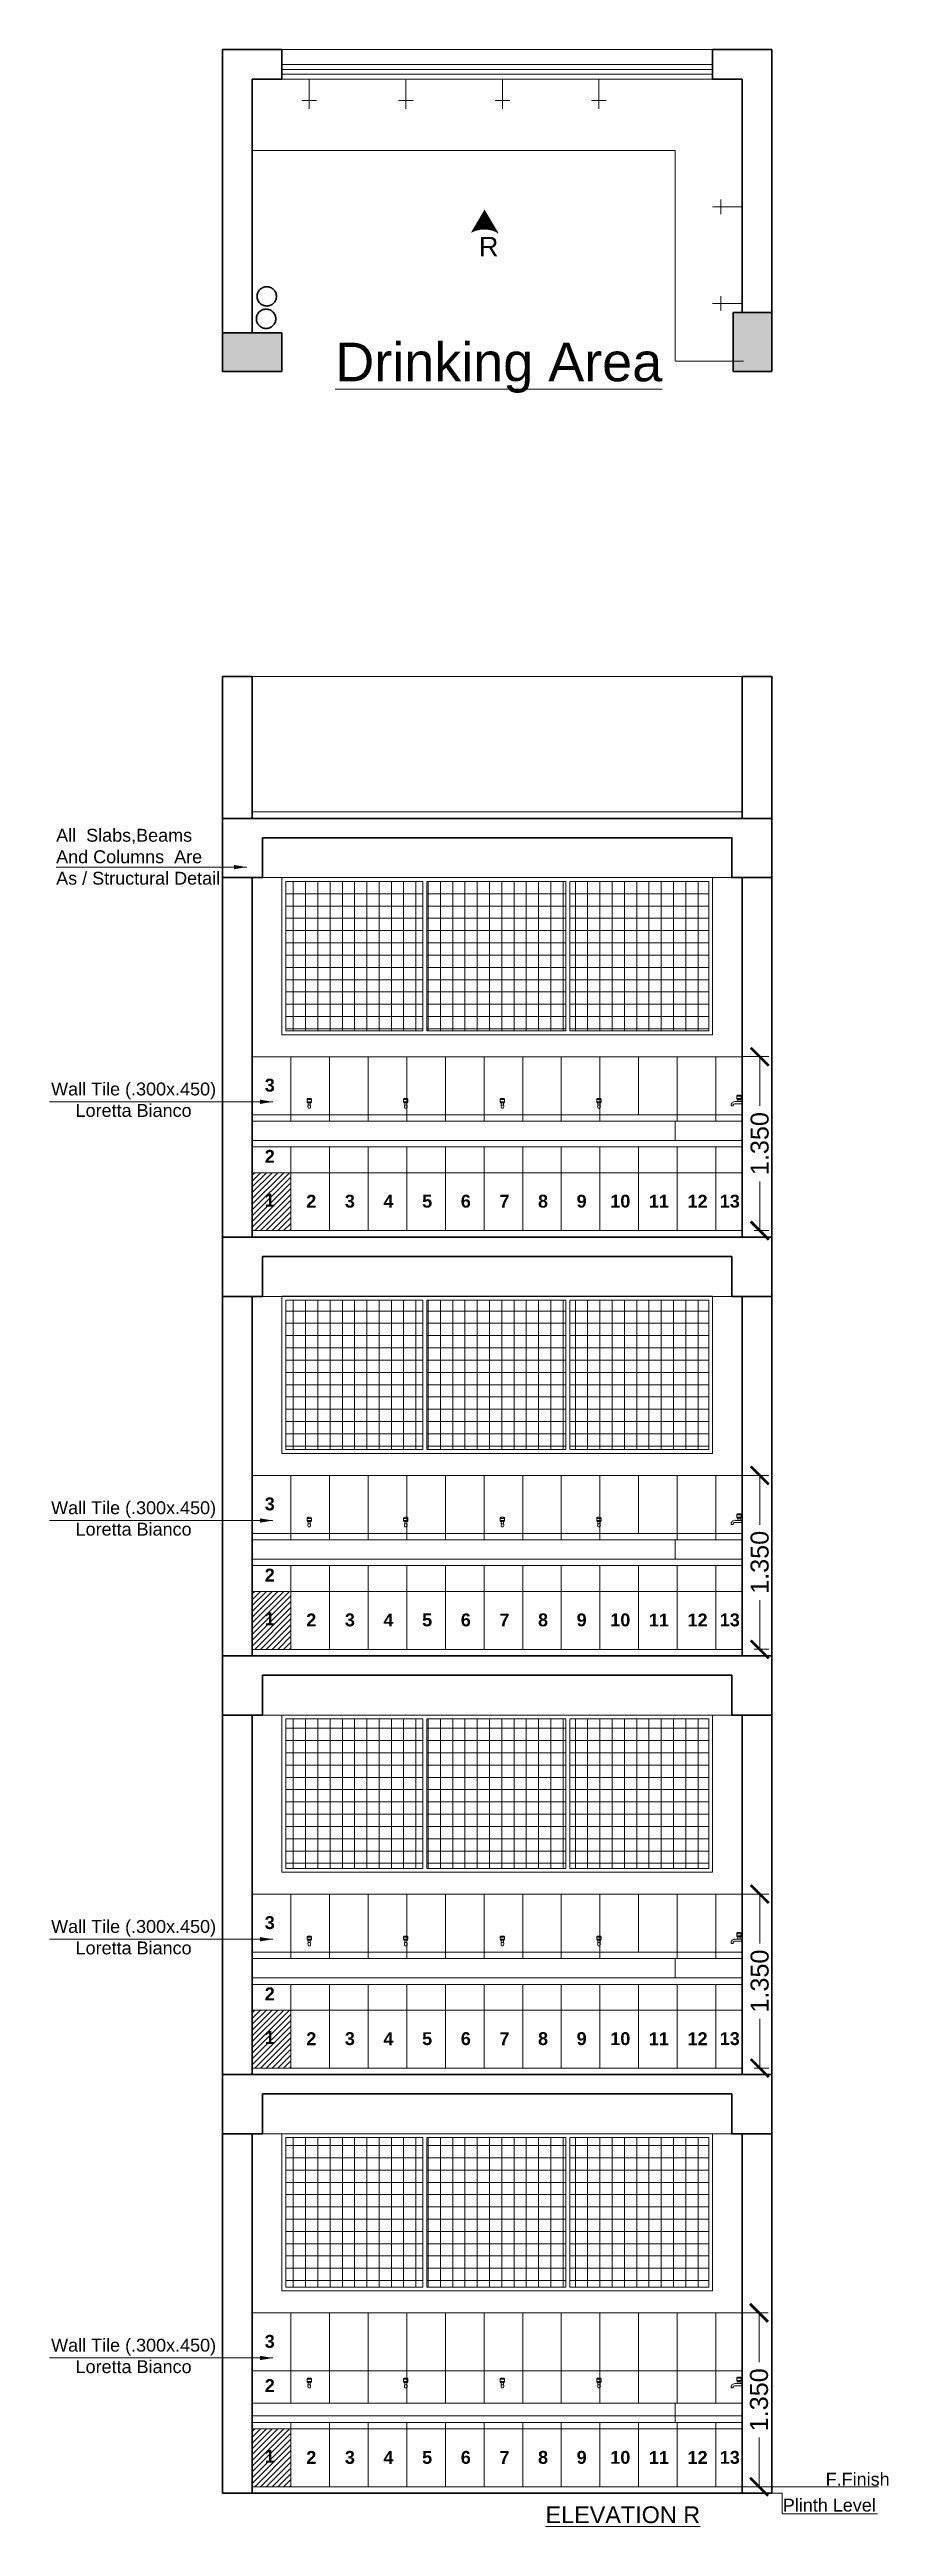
# Model space of a CAD drawing. Header units: millimetres. Extents: x 2733 to 5909, y 1038 to 2089.
# Drawn here: x 2949.14 to 2955.66, y 1041.56 to 1060.78 of the extents above; entities that cross this region are included whole.
import ezdxf

# ---------------------------------------------------------------- set-up
doc = ezdxf.new("R2010")
doc.units = ezdxf.units.MM
doc.header["$PDMODE"] = 35
doc.linetypes.add('CENTER2', pattern=[1.125, 0.75, -0.125, 0.125, -0.125])
doc.layers.get('0').update_dxf_attribs({"lineweight": 20})
doc.layers.get('Defpoints').update_dxf_attribs({"lineweight": 15})
for name, color, linetype, lineweight in [('beam', 43, 'Continuous', 20), ('BL', 1, 'CENTER2', 30), ('COL HATCH', 253, 'Continuous', 13), ('Column', 251, 'Continuous', 30), ('DIM', 6, 'Continuous', 18), ('dim.1', 6, 'Continuous', 18), ('elevation', 1, 'Continuous', 13), ('Fixture', 44, 'Continuous', 13), ('FLOOR FINISH', 10, 'Continuous', 15), ('flooring', 1, 'Continuous', 18), ('Hatch', 43, 'Continuous', 13), ('rcc', 5, 'Continuous', 30), ('RD', 7, 'Continuous', 18), ('STAIRS', 10, 'Continuous', 18), ('TEXT', 7, 'Continuous', 15), ('TILE HATCH-2', 123, 'Continuous', 9), ('Tiles', 91, 'Continuous', 9), ('Tiles-Text', 230, 'Continuous', 18), ('Ventilator', 200, 'Continuous', 18), ('Wall', 7, 'Continuous', 30), ('Window', 150, 'Continuous', 15), ('Window-Wall', 7, 'Continuous', 18)]:
    doc.layers.add(name, color=color, linetype=linetype, lineweight=lineweight)
doc.styles.add('DIM', font='arial.ttf', dxfattribs={"height": 0.5})
doc.styles.add('dim-stylus bt', font='arial.ttf')
doc.styles.add('L120', font='arial.ttf', dxfattribs={"height": 0.6})
doc.styles.add('Tabrej', font='arial.ttf')
doc.dimstyles.new('Copy of 1  100 SMALL', dxfattribs={"dimscale": 100, "dimtxt": 4.5, "dimasz": 3, "dimexe": 1.5, "dimexo": 0, "dimgap": 1, "dimtad": 1, "dimdec": 0, "dimzin": 0, "dimdsep": 46, "dimtxsty": 'dim-stylus bt', "dimblk": 'ARCHTICK', "dimcen": 0, "dimdle": 1.5, "dimclrd": 256, "dimclre": 256, "dimclrt": 7, "dimadec": 0, "dimazin": 0, "dimtfac": 0.7, "dimtdec": 0, "dimtofl": 0, "dimtmove": 2, "dimatfit": 3, "dimfxl": 0, "dimtolj": 1, "dimtzin": 0, "dimlwd": 15, "dimlwe": 15, "dimarcsym": 0})
doc.dimstyles.new('DIMEN', dxfattribs={"dimtxt": 0.3, "dimasz": 0.25, "dimexe": 0.18, "dimexo": 0.0625, "dimgap": 0.09, "dimtad": 0, "dimdec": 3, "dimzin": 0, "dimdsep": 46, "dimtxsty": 'Tabrej', "dimcen": 0, "dimclrd": 256, "dimclre": 256, "dimclrt": 7, "dimadec": 0, "dimazin": 0, "dimtfac": 1, "dimtdec": 3, "dimtofl": 0, "dimtmove": 0, "dimatfit": 1, "dimfxl": 0, "dimtolj": 1, "dimtzin": 0, "dimlwd": -1, "dimlwe": -1, "dimarcsym": 0})
doc.dimstyles.new('Tabrej', dxfattribs={"dimtxt": 4, "dimasz": 0.45, "dimexe": 0.18, "dimexo": 0.0625, "dimgap": 0.09, "dimtad": 0, "dimdec": 3, "dimzin": 0, "dimdsep": 46, "dimtxsty": 'Tabrej', "dimcen": 0, "dimclrd": 256, "dimclre": 256, "dimclrt": 7, "dimaunit": 1, "dimadec": 3, "dimazin": 0, "dimtfac": 1, "dimtdec": 3, "dimtofl": 0, "dimtmove": 0, "dimatfit": 3, "dimfxl": 0, "dimtolj": 1, "dimtzin": 0, "dimlwd": -1, "dimlwe": -1, "dimarcsym": 0})

msp = doc.modelspace()

# ---------------------------------------------------------------- texts
at = {"layer": 'elevation', "ltscale": 0.05, "insert": (2952.4775, 1059.3259), "char_height": 0.15, "width": 4.322064, "attachment_point": 1, "style": 'L120'}
msp.add_mtext('R', dxfattribs=at)
at = {"layer": 'TEXT', "ltscale": 0.05, "insert": (2948.2752, 1058.5047), "char_height": 0.3, "attachment_point": 1, "rotation": 0, "style": 'DIM'}
msp.add_mtext_dynamic_manual_height_columns('\\pi3.0868;{\\LDrinking Area}', width=8.662368, gutter_width=5, heights=[0], dxfattribs=at)
at = {"layer": 'TEXT', "char_height": 0.1}
for s, insert, width, attachment_point, style in [('Wall Tile (.300x.450)\\PLoretta Bianco', (2949.7955, 1052.628), 1.488739, 5, 'DIM'), ('Wall Tile (.300x.450)\\PLoretta Bianco', (2949.7955, 1049.378), 1.488739, 5, 'DIM'), ('Wall Tile (.300x.450)\\PLoretta Bianco', (2949.7955, 1046.128), 1.488739, 5, 'DIM'), ('Wall Tile (.300x.450)\\PLoretta Bianco', (2949.7955, 1042.878), 1.488739, 5, 'DIM'), ('F.Finish', (2955.667, 1041.9714), 1.137347, 3, 'L120'), ('{\\fArial|b0|i0|c0|p34;Plinth Level \\H0.99998x; }', (2955.5594, 1041.7705), 1.137347, 3, 'L120')]:
    msp.add_mtext(s, dxfattribs=dict(at, insert=insert, width=width, attachment_point=attachment_point, style=style))
at = {"layer": 'TEXT', "insert": (2954.1953, 1041.7111), "char_height": 0.13, "attachment_point": 3, "style": 'Tabrej'}
msp.add_mtext_dynamic_manual_height_columns('{\\LELEVATION R}', width=2.866415, gutter_width=24, heights=[0], dxfattribs=at)
at = {"layer": 'Tiles-Text', "char_height": 0.1, "width": 0.096954, "attachment_point": 5, "style": 'dim-stylus bt'}
for s, insert in [('{\\fArial|b1|i0|c0|p34;3}', (2950.853, 1052.741)), ('{\\fArial|b1|i0|c0|p34;2}', (2950.853, 1052.1889)), ('{\\fArial|b1|i0|c0|p34;1}', (2950.853, 1051.8496)), ('{\\fArial|b1|i0|c0|p34;2}', (2951.1752, 1051.8406)), ('{\\fArial|b1|i0|c0|p34;3}', (2951.4752, 1051.8406)), ('{\\fArial|b1|i0|c0|p34;4}', (2951.7752, 1051.8406)), ('{\\fArial|b1|i0|c0|p34;5}', (2952.0752, 1051.8406)), ('{\\fArial|b1|i0|c0|p34;6}', (2952.3752, 1051.8406)), ('{\\fArial|b1|i0|c0|p34;7}', (2952.6752, 1051.8406)), ('{\\fArial|b1|i0|c0|p34;8}', (2952.9752, 1051.8406)), ('{\\fArial|b1|i0|c0|p34;9}', (2953.2752, 1051.8406)), ('{\\fArial|b1|i0|c0|p34;10}', (2953.5752, 1051.8406)), ('{\\fArial|b1|i0|c0|p34;11}', (2953.8752, 1051.8406)), ('{\\fArial|b1|i0|c0|p34;12}', (2954.1752, 1051.8406)), ('{\\fArial|b1|i0|c0|p34;13}', (2954.4256, 1051.8406)), ('{\\fArial|b1|i0|c0|p34;3}', (2950.853, 1049.491)), ('{\\fArial|b1|i0|c0|p34;2}', (2950.853, 1048.9389)), ('{\\fArial|b1|i0|c0|p34;1}', (2950.853, 1048.5996)), ('{\\fArial|b1|i0|c0|p34;2}', (2951.1752, 1048.5906)), ('{\\fArial|b1|i0|c0|p34;3}', (2951.4752, 1048.5906)), ('{\\fArial|b1|i0|c0|p34;4}', (2951.7752, 1048.5906)), ('{\\fArial|b1|i0|c0|p34;5}', (2952.0752, 1048.5906)), ('{\\fArial|b1|i0|c0|p34;6}', (2952.3752, 1048.5906)), ('{\\fArial|b1|i0|c0|p34;7}', (2952.6752, 1048.5906)), ('{\\fArial|b1|i0|c0|p34;8}', (2952.9752, 1048.5906)), ('{\\fArial|b1|i0|c0|p34;9}', (2953.2752, 1048.5906)), ('{\\fArial|b1|i0|c0|p34;10}', (2953.5752, 1048.5906)), ('{\\fArial|b1|i0|c0|p34;11}', (2953.8752, 1048.5906)), ('{\\fArial|b1|i0|c0|p34;12}', (2954.1752, 1048.5906)), ('{\\fArial|b1|i0|c0|p34;13}', (2954.4256, 1048.5906)), ('{\\fArial|b1|i0|c0|p34;3}', (2950.853, 1046.241)), ('{\\fArial|b1|i0|c0|p34;2}', (2950.853, 1045.6889)), ('{\\fArial|b1|i0|c0|p34;1}', (2950.853, 1045.3496)), ('{\\fArial|b1|i0|c0|p34;2}', (2951.1752, 1045.3406)), ('{\\fArial|b1|i0|c0|p34;3}', (2951.4752, 1045.3406)), ('{\\fArial|b1|i0|c0|p34;4}', (2951.7752, 1045.3406)), ('{\\fArial|b1|i0|c0|p34;5}', (2952.0752, 1045.3406)), ('{\\fArial|b1|i0|c0|p34;6}', (2952.3752, 1045.3406)), ('{\\fArial|b1|i0|c0|p34;7}', (2952.6752, 1045.3406)), ('{\\fArial|b1|i0|c0|p34;8}', (2952.9752, 1045.3406)), ('{\\fArial|b1|i0|c0|p34;9}', (2953.2752, 1045.3406)), ('{\\fArial|b1|i0|c0|p34;10}', (2953.5752, 1045.3406)), ('{\\fArial|b1|i0|c0|p34;11}', (2953.8752, 1045.3406)), ('{\\fArial|b1|i0|c0|p34;12}', (2954.1752, 1045.3406)), ('{\\fArial|b1|i0|c0|p34;13}', (2954.4256, 1045.3406)), ('{\\fArial|b1|i0|c0|p34;3}', (2950.853, 1042.991)), ('{\\fArial|b1|i0|c0|p34;2}', (2950.853, 1042.6482)), ('{\\fArial|b1|i0|c0|p34;1}', (2950.853, 1042.0996)), ('{\\fArial|b1|i0|c0|p34;2}', (2951.1752, 1042.0906)), ('{\\fArial|b1|i0|c0|p34;3}', (2951.4752, 1042.0906)), ('{\\fArial|b1|i0|c0|p34;4}', (2951.7752, 1042.0906)), ('{\\fArial|b1|i0|c0|p34;5}', (2952.0752, 1042.0906)), ('{\\fArial|b1|i0|c0|p34;6}', (2952.3752, 1042.0906)), ('{\\fArial|b1|i0|c0|p34;7}', (2952.6752, 1042.0906)), ('{\\fArial|b1|i0|c0|p34;8}', (2952.9752, 1042.0906)), ('{\\fArial|b1|i0|c0|p34;9}', (2953.2752, 1042.0906)), ('{\\fArial|b1|i0|c0|p34;10}', (2953.5752, 1042.0906)), ('{\\fArial|b1|i0|c0|p34;11}', (2953.8752, 1042.0906)), ('{\\fArial|b1|i0|c0|p34;12}', (2954.1752, 1042.0906)), ('{\\fArial|b1|i0|c0|p34;13}', (2954.4256, 1042.0906))]:
    msp.add_mtext(s, dxfattribs=dict(at, insert=insert))

# ---------------------------------------------------------------- blocks, each defined once
blk = doc.blocks.new('UIIOJHK')
at = {"ltscale": 0.05}
for p, q in [((1511.705, -656.787), (1511.672, -656.787)), ((1511.672, -656.804), (1511.705, -656.804)), ((1511.68, -656.812), (1511.68, -656.829)), ((1511.68, -656.829), (1511.697, -656.829)), ((1511.695, -656.854), (1511.682, -656.854)), ((1511.697, -656.829), (1511.697, -656.812))]:
    blk.add_line(p, q, dxfattribs=at)
for points in [[(1511.672, -656.787), (1511.672, -656.803)], [(1511.697, -656.779), (1511.68, -656.779)], [(1511.68, -656.812), (1511.697, -656.812)], [(1511.705, -656.804), (1511.705, -656.787)]]:
    blk.add_lwpolyline(points, dxfattribs=at)
for centre, radius, start, end in [((1511.68, -656.787), 0.00809, 88.2224, 181.7776), ((1511.68, -656.804), 0.00809, 178.2224, 271.7776), ((1511.703, -656.84), 0.0248, 153.0329, 214.6745), ((1511.675, -656.84), 0.0248, 325.3255, 26.9671), ((1511.697, -656.787), 0.00809, 358.2224, 91.7776), ((1511.697, -656.804), 0.00809, 268.2224, 1.7776)]:
    blk.add_arc(centre, radius, start, end, dxfattribs=at)
blk = doc.blocks.new('_ArchTick')
at = {"color": 0, "const_width": 0.15}
blk.add_lwpolyline([(-0.5, -0.5), (0.5, 0.5)], dxfattribs=at)
blk = doc.blocks.new('*D71')
at = {"layer": 'Defpoints', "color": 0, "lineweight": 15, "transparency": 16777216}
for p in [(2954.522, 1046.463), (2954.609, 1045.113), (2954.658, 1045.113)]:
    blk.add_point(p, dxfattribs=at)
at = {"layer": 'DIM', "transparency": 16777216}
for p, q in [((2954.529, 1046.463), (2954.728, 1046.463)), ((2954.658, 1046.463), (2954.658, 1046.08)), ((2954.658, 1045.113), (2954.658, 1045.495)), ((2954.616, 1045.113), (2954.728, 1045.113))]:
    blk.add_line(p, q, dxfattribs=at)
at = {"layer": 'DIM', "transparency": 16777216, "xscale": 0.14, "yscale": 0.14, "zscale": 0.14}
for p, rotation in [((2954.658, 1046.463), 90), ((2954.658, 1045.113), 270)]:
    blk.add_blockref('_ArchTick', p, dxfattribs=dict(at, rotation=rotation))
at = {"layer": 'DIM', "color": 7, "transparency": 16777216, "insert": (2954.658, 1045.788), "char_height": 0.14, "attachment_point": 5, "rotation": 90, "style": 'Tabrej'}
blk.add_mtext('\\A1;1.350', dxfattribs=at)
blk = doc.blocks.new('A$C65A3360F')
at = {"layer": 'Fixture', "linetype": 'CENTER2'}
for p, q in [((0, 0), (-0.23, 0)), ((0, 0), (-0.23, 0)), ((-0.166, 0.057), (-0.166, 0)), ((-0.166, 0.057), (-0.166, 0)), ((-0.166, 0), (-0.166, -0.057)), ((-0.166, 0), (-0.166, -0.057))]:
    blk.add_line(p, q, dxfattribs=at)
blk = doc.blocks.new('CU')
at = {"layer": 'COL HATCH', "linetype": 'CENTER2'}
h = blk.add_hatch(color=256, dxfattribs=at)
h.dxf.hatch_style = 1
h.paths.add_polyline_path([(0, 0.035), (0, -0.265), (0.46, -0.265), (0.46, 0.035)])
at = {"layer": 'Column', "linetype": 'CENTER2'}
blk.add_lwpolyline([(0, 0.035), (0, -0.265), (0.46, -0.265), (0.46, 0.035), (0, 0.035)], dxfattribs=at)
blk = doc.blocks.new('*D147')
at = {"layer": 'Defpoints', "color": 0, "lineweight": 15, "transparency": 16777216}
for p in [(2954.522, 1049.713), (2954.609, 1048.363), (2954.658, 1048.363)]:
    blk.add_point(p, dxfattribs=at)
at = {"layer": 'DIM', "transparency": 16777216}
for p, q in [((2954.529, 1049.713), (2954.728, 1049.713)), ((2954.658, 1049.713), (2954.658, 1049.33)), ((2954.658, 1048.363), (2954.658, 1048.745)), ((2954.616, 1048.363), (2954.728, 1048.363))]:
    blk.add_line(p, q, dxfattribs=at)
at = {"layer": 'DIM', "transparency": 16777216, "xscale": 0.14, "yscale": 0.14, "zscale": 0.14}
for p, rotation in [((2954.658, 1049.713), 90), ((2954.658, 1048.363), 270)]:
    blk.add_blockref('_ArchTick', p, dxfattribs=dict(at, rotation=rotation))
at = {"layer": 'DIM', "color": 7, "transparency": 16777216, "insert": (2954.658, 1049.038), "char_height": 0.14, "attachment_point": 5, "rotation": 90, "style": 'Tabrej'}
blk.add_mtext('\\A1;1.350', dxfattribs=at)
blk = doc.blocks.new('*D148')
at = {"layer": 'Defpoints', "color": 0, "lineweight": 15, "transparency": 16777216}
for p in [(2954.522, 1052.963), (2954.609, 1051.613), (2954.658, 1051.613)]:
    blk.add_point(p, dxfattribs=at)
at = {"layer": 'DIM', "transparency": 16777216}
for p, q in [((2954.529, 1052.963), (2954.728, 1052.963)), ((2954.658, 1052.963), (2954.658, 1052.58)), ((2954.658, 1051.613), (2954.658, 1051.995)), ((2954.616, 1051.613), (2954.728, 1051.613))]:
    blk.add_line(p, q, dxfattribs=at)
at = {"layer": 'DIM', "transparency": 16777216, "xscale": 0.14, "yscale": 0.14, "zscale": 0.14}
for p, rotation in [((2954.658, 1052.963), 90), ((2954.658, 1051.613), 270)]:
    blk.add_blockref('_ArchTick', p, dxfattribs=dict(at, rotation=rotation))
at = {"layer": 'DIM', "color": 7, "transparency": 16777216, "insert": (2954.658, 1052.288), "char_height": 0.14, "attachment_point": 5, "rotation": 90, "style": 'Tabrej'}
blk.add_mtext('\\A1;1.350', dxfattribs=at)
blk = doc.blocks.new('*D149')
at = {"layer": 'Defpoints', "color": 0, "lineweight": 15, "transparency": 16777216}
for p in [(2954.522, 1043.213), (2954.653, 1043.213), (2954.522, 1041.863)]:
    blk.add_point(p, dxfattribs=at)
at = {"layer": 'DIM', "transparency": 16777216}
for p, q in [((2954.529, 1043.213), (2954.723, 1043.213)), ((2954.653, 1043.213), (2954.653, 1042.83)), ((2954.653, 1041.863), (2954.653, 1042.245)), ((2954.529, 1041.863), (2954.723, 1041.863))]:
    blk.add_line(p, q, dxfattribs=at)
at = {"layer": 'DIM', "transparency": 16777216, "xscale": 0.14, "yscale": 0.14, "zscale": 0.14}
for p, rotation in [((2954.653, 1043.213), 90), ((2954.653, 1041.863), 270)]:
    blk.add_blockref('_ArchTick', p, dxfattribs=dict(at, rotation=rotation))
at = {"layer": 'DIM', "color": 7, "transparency": 16777216, "insert": (2954.653, 1042.538), "char_height": 0.14, "attachment_point": 5, "rotation": 90, "style": 'Tabrej'}
blk.add_mtext('\\A1;1.350', dxfattribs=at)
blk = doc.blocks.new('GDF')
at = {"ltscale": 0.05}
for p, q in [((2954.435, 1042.631), (2954.452, 1042.631)), ((2954.469, 1042.647), (2954.522, 1042.647)), ((2954.522, 1042.664), (2954.47, 1042.664)), ((2954.513, 1042.706), (2954.48, 1042.706)), ((2954.48, 1042.689), (2954.513, 1042.689)), ((2954.488, 1042.681), (2954.488, 1042.664)), ((2954.505, 1042.664), (2954.505, 1042.681))]:
    blk.add_line(p, q, dxfattribs=at)
for points in [[(2954.48, 1042.706), (2954.48, 1042.689)], [(2954.505, 1042.714), (2954.488, 1042.714)], [(2954.488, 1042.681), (2954.505, 1042.681)], [(2954.513, 1042.689), (2954.513, 1042.706)]]:
    blk.add_lwpolyline(points, dxfattribs=at)
for centre, radius, start, end in [((2954.466, 1042.634), 0.0306, 81.284, 185.8586), ((2954.466, 1042.634), 0.0139, 77.0192, 192.9808), ((2954.488, 1042.706), 0.00809, 88.2224, 181.7776), ((2954.488, 1042.689), 0.00809, 178.2224, 271.7776), ((2954.505, 1042.706), 0.00809, 358.2224, 91.7776), ((2954.505, 1042.689), 0.00809, 268.2224, 1.7776)]:
    blk.add_arc(centre, radius, start, end, dxfattribs=at)
blk = doc.blocks.new('6yr5')
at = {"layer": 'Hatch', "lineweight": 15}
h = blk.add_hatch(dxfattribs=at)
h.set_pattern_fill('NET', color=256, scale=0.03)
h.paths.add_polyline_path([(2956.398, 1065.684), (2956.398, 1064.524), (2957.478, 1064.524), (2957.478, 1065.684)])
h.paths.add_polyline_path([(2957.508, 1065.684), (2957.508, 1064.524), (2958.588, 1064.524), (2958.588, 1065.684)])
h.paths.add_polyline_path([(2955.303, 1065.684), (2955.303, 1064.524), (2956.368, 1064.524), (2956.368, 1065.684)])
at = {"layer": 'Ventilator', "lineweight": 15}
for p, q in [((2956.368, 1064.524), (2956.368, 1065.684)), ((2956.398, 1064.524), (2956.398, 1065.684)), ((2957.478, 1064.524), (2957.478, 1065.684)), ((2957.508, 1064.524), (2957.508, 1065.684))]:
    blk.add_line(p, q, dxfattribs=at)
blk.add_lwpolyline([(2955.273, 1064.494), (2958.618, 1064.494), (2958.618, 1065.714), (2955.273, 1065.714)], close=True, dxfattribs=at)
for points in [[(2956.368, 1065.684), (2955.303, 1065.684), (2955.303, 1064.524), (2956.368, 1064.524)], [(2957.478, 1065.684), (2956.398, 1065.684)], [(2957.508, 1064.524), (2958.588, 1064.524), (2958.588, 1065.684), (2957.508, 1065.684)], [(2956.398, 1064.524), (2957.478, 1064.524)]]:
    blk.add_lwpolyline(points, dxfattribs=at)
blk = doc.blocks.new('bb')
at = {"layer": 'TEXT', "insert": (2831.44, 1054.934), "char_height": 0.1, "width": 22.01129, "attachment_point": 1, "style": 'L120'}
blk.add_mtext('All  Slabs,Beams\\PAnd Columns  Are \\PAs / Structural Detail', dxfattribs=at)
at = {"layer": 'dim.1', "ltscale": 0.02}
blk.add_leader([(2832.92, 1054.637), (2831.44, 1054.637)], dimstyle='Tabrej', override={"dimasz": 0.1}, dxfattribs=at)

# ---------------------------------------------------------------- dimensions: what is measured, and where the dimension line sits
at = {"layer": 'DIM'}
for base, p1, p2, picture, middle in [((2954.6575, 1051.6125), (2954.5221, 1052.9625), (2954.6093, 1051.6125), '*D148', (2954.6575, 1052.2875)), ((2954.6575, 1048.3625), (2954.5221, 1049.7125), (2954.6093, 1048.3625), '*D147', (2954.6575, 1049.0375)), ((2954.6575, 1045.1125), (2954.5221, 1046.4625), (2954.6093, 1045.1125), '*D71', (2954.6575, 1045.7875)), ((2954.6525, 1043.2125), (2954.5221, 1041.8625), (2954.5221, 1043.2125), '*D149', (2954.6525, 1042.5375))]:
    dim = msp.add_linear_dim(base=base, p1=p1, p2=p2, angle=90, dimstyle='DIMEN', override={"dimscale": 0.7, "dimtxt": 0.2, "dimasz": 0.2, "dimexe": 0.1, "dimexo": 0.01, "dimblk1": 'ArchTick', "dimblk2": 'ArchTick', "dimsah": 1}, dxfattribs=at)
    dim.commit()
    dim.dimension.update_dxf_attribs({"geometry": picture, "text_midpoint": middle})

# ---------------------------------------------------------------- hatches: boundary and pattern name
at = {"layer": 'elevation', "ltscale": 0.05}
msp.add_hatch(color=256, dxfattribs=at).paths.add_polyline_path([(2952.4138, 1059.3557, -0.1266586), (2952.5189, 1059.3828, -0.1266586), (2952.624, 1059.3557), (2952.5189, 1059.5336)])
at = {"layer": 'TILE HATCH-2'}
h = msp.add_hatch(dxfattribs=at)
h.set_pattern_fill('ANSI31', color=256, scale=0.01, style=0)
h.set_pattern_definition([(45, (57.666524, 56.654722), (-0.0224506403, 0.0224506403), [])])
h.paths.add_polyline_path([(2951.0171, 1052.0625), (2950.7171, 1052.0625), (2950.7171, 1051.6125), (2951.0171, 1051.6125)])
h.paths.add_polyline_path([(2950.806, 1051.9351), (2950.8999, 1051.9351), (2950.8999, 1051.7847), (2950.806, 1051.7847)], flags=24)
h = msp.add_hatch(dxfattribs=at)
h.set_pattern_fill('ANSI31', color=256, scale=0.01, style=0)
h.set_pattern_definition([(45, (57.666524, 53.404722), (-0.0224506403, 0.0224506403), [])])
h.paths.add_polyline_path([(2951.0171, 1048.8125), (2950.7171, 1048.8125), (2950.7171, 1048.3625), (2951.0171, 1048.3625)])
h.paths.add_polyline_path([(2950.806, 1048.6851), (2950.8999, 1048.6851), (2950.8999, 1048.5347), (2950.806, 1048.5347)], flags=24)
h = msp.add_hatch(dxfattribs=at)
h.set_pattern_fill('ANSI31', color=256, scale=0.01, style=0)
h.set_pattern_definition([(45, (57.666524, 50.154722), (-0.0224506403, 0.0224506403), [])])
h.paths.add_polyline_path([(2951.0171, 1045.5625), (2950.7171, 1045.5625), (2950.7171, 1045.1125), (2951.0171, 1045.1125)])
h.paths.add_polyline_path([(2950.806, 1045.4351), (2950.8999, 1045.4351), (2950.8999, 1045.2847), (2950.806, 1045.2847)], flags=24)
h = msp.add_hatch(dxfattribs=at)
h.set_pattern_fill('ANSI31', color=256, scale=0.01, style=0)
h.set_pattern_definition([(45, (57.666524, 46.904722), (-0.0224506403, 0.0224506403), [])])
h.paths.add_polyline_path([(2951.0171, 1042.3125), (2950.7171, 1042.3125), (2950.7171, 1041.8625), (2951.0171, 1041.8625)])
h.paths.add_polyline_path([(2950.806, 1042.1851), (2950.8999, 1042.1851), (2950.8999, 1042.0347), (2950.806, 1042.0347)], flags=24)

# ---------------------------------------------------------------- linework, layer by layer
at = {"lineweight": 15}
msp.add_line((2950.7171, 1055.9125), (2954.7521, 1055.9125), dxfattribs=at)
at = {"layer": 'beam', "lineweight": 15}
for p, q in [((2950.7971, 1054.3525), (2954.4421, 1054.3525)), ((2950.7971, 1051.1025), (2954.4421, 1051.1025)), ((2950.7971, 1047.8525), (2954.4421, 1047.8525)), ((2950.7971, 1044.6025), (2954.4421, 1044.6025))]:
    msp.add_line(p, q, dxfattribs=at)
at = {"layer": 'BL'}
for centre in [(2950.8298, 1058.8639), (2950.8246, 1058.6898)]:
    msp.add_circle(centre, 0.075, dxfattribs=at)
at = {"layer": 'DIM', "ltscale": 0.05}
for p, q in [((2954.5291, 1041.8625), (2955.5793, 1041.8625)), ((2954.5291, 1041.8125), (2954.8325, 1041.8125)), ((2954.5291, 1041.8125), (2954.8325, 1041.8125)), ((2954.8325, 1041.8125), (2954.8325, 1041.6528)), ((2954.8325, 1041.6528), (2955.5736, 1041.6528))]:
    msp.add_line(p, q, dxfattribs=at)
at = {"layer": 'elevation', "ltscale": 0.05}
msp.add_line((2952.5189, 1059.5336), (2952.624, 1059.3557), dxfattribs=at)
at = {"layer": 'Fixture'}
for p, q in [((2954.0021, 1059.9971), (2950.7171, 1059.9971)), ((2954.0021, 1059.9971), (2954.0021, 1058.3625)), ((2954.5321, 1058.3621), (2954.0021, 1058.3621))]:
    msp.add_line(p, q, dxfattribs=at)
at = {"layer": 'FLOOR FINISH', "lineweight": 15}
msp.add_line((2950.7171, 1054.8625), (2954.5221, 1054.8625), dxfattribs=at)
at = {"layer": 'flooring'}
for p, q in [((2950.7171, 1052.4625), (2954.5221, 1052.4625)), ((2950.7171, 1052.3125), (2954.5221, 1052.3125)), ((2950.7171, 1052.2625), (2954.5221, 1052.2625)), ((2950.7171, 1051.6125), (2954.5221, 1051.6125)), ((2950.7171, 1049.2125), (2954.5221, 1049.2125)), ((2950.7171, 1049.0625), (2954.5221, 1049.0625)), ((2950.7171, 1049.0125), (2954.5221, 1049.0125)), ((2950.7171, 1048.3625), (2954.5221, 1048.3625)), ((2950.7171, 1045.9625), (2954.5221, 1045.9625)), ((2950.7171, 1045.8125), (2954.5221, 1045.8125)), ((2950.7171, 1045.7625), (2954.5221, 1045.7625)), ((2950.7171, 1045.1125), (2954.5221, 1045.1125)), ((2950.7171, 1042.5125), (2954.5221, 1042.5125)), ((2950.7171, 1042.4125), (2954.5221, 1042.4125)), ((2950.7171, 1042.3625), (2954.5221, 1042.3625)), ((2950.7171, 1041.8625), (2954.5221, 1041.8625))]:
    msp.add_line(p, q, dxfattribs=at)
at = {"layer": 'rcc'}
for p, q in [((2950.4871, 1051.5625), (2950.4871, 1051.1025)), ((2950.4871, 1051.5625), (2954.7521, 1051.5625)), ((2950.7971, 1051.1025), (2950.7971, 1051.4125)), ((2954.4421, 1051.4125), (2950.7971, 1051.4125)), ((2954.4421, 1051.1025), (2954.4421, 1051.4125)), ((2954.7521, 1051.5625), (2954.7521, 1051.1025)), ((2950.4871, 1051.1025), (2950.7971, 1051.1025)), ((2954.7521, 1051.1025), (2954.4421, 1051.1025)), ((2950.4871, 1048.3125), (2950.4871, 1047.8525)), ((2950.4871, 1048.3125), (2954.7521, 1048.3125)), ((2950.7971, 1047.8525), (2950.7971, 1048.1625)), ((2954.4421, 1048.1625), (2950.7971, 1048.1625)), ((2954.4421, 1047.8525), (2954.4421, 1048.1625)), ((2954.7521, 1048.3125), (2954.7521, 1047.8525)), ((2950.4871, 1047.8525), (2950.7971, 1047.8525)), ((2954.7521, 1047.8525), (2954.4421, 1047.8525)), ((2950.4871, 1045.0625), (2950.4871, 1044.6025)), ((2950.4871, 1045.0625), (2954.7521, 1045.0625)), ((2954.7521, 1045.0625), (2954.7521, 1044.6025)), ((2950.7971, 1044.6025), (2950.7971, 1044.9125)), ((2954.4421, 1044.9125), (2950.7971, 1044.9125)), ((2954.4421, 1044.6025), (2954.4421, 1044.9125)), ((2950.4871, 1044.6025), (2950.7971, 1044.6025)), ((2954.7521, 1044.6025), (2954.4421, 1044.6025))]:
    msp.add_line(p, q, dxfattribs=at)
msp.add_lwpolyline([(2954.4421, 1054.3525), (2954.7521, 1054.3525), (2954.7521, 1054.8125), (2950.4871, 1054.8125), (2950.4871, 1054.3525), (2950.7971, 1054.3525), (2950.7971, 1054.6625), (2954.4421, 1054.6625)], close=True, dxfattribs=at)
at = {"layer": 'STAIRS'}
for p, q in [((2954.0021, 1052.4625), (2954.0021, 1052.3125)), ((2954.0021, 1049.2125), (2954.0021, 1049.0625)), ((2954.0021, 1045.9625), (2954.0021, 1045.8125)), ((2954.0021, 1042.5125), (2954.0021, 1042.3625))]:
    msp.add_line(p, q, dxfattribs=at)
at = {"layer": 'Tiles'}
for points in [[(2950.7171, 1052.9625), (2950.7171, 1052.5125), (2951.0171, 1052.5125), (2951.0171, 1052.9625)], [(2951.0171, 1052.9625), (2951.0171, 1052.5125), (2951.3171, 1052.5125), (2951.3171, 1052.9625)], [(2951.3171, 1052.9625), (2951.3171, 1052.5125), (2951.6171, 1052.5125), (2951.6171, 1052.9625)], [(2951.6171, 1052.9625), (2951.6171, 1052.5125), (2951.9171, 1052.5125), (2951.9171, 1052.9625)], [(2951.9171, 1052.9625), (2951.9171, 1052.5125), (2952.2171, 1052.5125), (2952.2171, 1052.9625)], [(2952.2171, 1052.9625), (2952.2171, 1052.5125), (2952.5171, 1052.5125), (2952.5171, 1052.9625)], [(2952.5171, 1052.9625), (2952.5171, 1052.5125), (2952.8171, 1052.5125), (2952.8171, 1052.9625)], [(2952.8171, 1052.9625), (2952.8171, 1052.5125), (2953.1171, 1052.5125), (2953.1171, 1052.9625)], [(2953.1171, 1052.9625), (2953.1171, 1052.5125), (2953.4171, 1052.5125), (2953.4171, 1052.9625)], [(2953.4171, 1052.9625), (2953.4171, 1052.5125), (2953.7171, 1052.5125), (2953.7171, 1052.9625)], [(2953.7171, 1052.9625), (2953.7171, 1052.5125), (2954.0171, 1052.5125), (2954.0171, 1052.9625)], [(2954.0171, 1052.9625), (2954.0171, 1052.5125), (2954.3171, 1052.5125), (2954.3171, 1052.9625)], [(2954.3171, 1052.9625), (2954.3171, 1052.5125), (2954.5221, 1052.5125), (2954.5221, 1052.9625)], [(2950.7171, 1052.0625), (2950.7171, 1051.6125), (2951.0171, 1051.6125), (2951.0171, 1052.0625)], [(2951.0171, 1052.0625), (2951.0171, 1051.6125), (2951.3171, 1051.6125), (2951.3171, 1052.0625)], [(2951.3171, 1052.0625), (2951.3171, 1051.6125), (2951.6171, 1051.6125), (2951.6171, 1052.0625)], [(2951.6171, 1052.0625), (2951.6171, 1051.6125), (2951.9171, 1051.6125), (2951.9171, 1052.0625)], [(2951.9171, 1052.0625), (2951.9171, 1051.6125), (2952.2171, 1051.6125), (2952.2171, 1052.0625)], [(2952.2171, 1052.0625), (2952.2171, 1051.6125), (2952.5171, 1051.6125), (2952.5171, 1052.0625)], [(2952.5171, 1052.0625), (2952.5171, 1051.6125), (2952.8171, 1051.6125), (2952.8171, 1052.0625)], [(2952.8171, 1052.0625), (2952.8171, 1051.6125), (2953.1171, 1051.6125), (2953.1171, 1052.0625)], [(2953.1171, 1052.0625), (2953.1171, 1051.6125), (2953.4171, 1051.6125), (2953.4171, 1052.0625)], [(2953.4171, 1052.0625), (2953.4171, 1051.6125), (2953.7171, 1051.6125), (2953.7171, 1052.0625)], [(2953.7171, 1052.0625), (2953.7171, 1051.6125), (2954.0171, 1051.6125), (2954.0171, 1052.0625)], [(2954.0171, 1052.0625), (2954.0171, 1051.6125), (2954.3171, 1051.6125), (2954.3171, 1052.0625)], [(2954.3171, 1052.0625), (2954.3171, 1051.6125), (2954.5221, 1051.6125), (2954.5221, 1052.0625)], [(2950.7171, 1049.7125), (2950.7171, 1049.2625), (2951.0171, 1049.2625), (2951.0171, 1049.7125)], [(2951.0171, 1049.7125), (2951.0171, 1049.2625), (2951.3171, 1049.2625), (2951.3171, 1049.7125)], [(2951.3171, 1049.7125), (2951.3171, 1049.2625), (2951.6171, 1049.2625), (2951.6171, 1049.7125)], [(2951.6171, 1049.7125), (2951.6171, 1049.2625), (2951.9171, 1049.2625), (2951.9171, 1049.7125)], [(2951.9171, 1049.7125), (2951.9171, 1049.2625), (2952.2171, 1049.2625), (2952.2171, 1049.7125)], [(2952.2171, 1049.7125), (2952.2171, 1049.2625), (2952.5171, 1049.2625), (2952.5171, 1049.7125)], [(2952.5171, 1049.7125), (2952.5171, 1049.2625), (2952.8171, 1049.2625), (2952.8171, 1049.7125)], [(2952.8171, 1049.7125), (2952.8171, 1049.2625), (2953.1171, 1049.2625), (2953.1171, 1049.7125)], [(2953.1171, 1049.7125), (2953.1171, 1049.2625), (2953.4171, 1049.2625), (2953.4171, 1049.7125)], [(2953.4171, 1049.7125), (2953.4171, 1049.2625), (2953.7171, 1049.2625), (2953.7171, 1049.7125)], [(2953.7171, 1049.7125), (2953.7171, 1049.2625), (2954.0171, 1049.2625), (2954.0171, 1049.7125)], [(2954.0171, 1049.7125), (2954.0171, 1049.2625), (2954.3171, 1049.2625), (2954.3171, 1049.7125)], [(2954.3171, 1049.7125), (2954.3171, 1049.2625), (2954.5221, 1049.2625), (2954.5221, 1049.7125)], [(2950.7171, 1048.8125), (2950.7171, 1048.3625), (2951.0171, 1048.3625), (2951.0171, 1048.8125)], [(2951.0171, 1048.8125), (2951.0171, 1048.3625), (2951.3171, 1048.3625), (2951.3171, 1048.8125)], [(2951.3171, 1048.8125), (2951.3171, 1048.3625), (2951.6171, 1048.3625), (2951.6171, 1048.8125)], [(2951.6171, 1048.8125), (2951.6171, 1048.3625), (2951.9171, 1048.3625), (2951.9171, 1048.8125)], [(2951.9171, 1048.8125), (2951.9171, 1048.3625), (2952.2171, 1048.3625), (2952.2171, 1048.8125)], [(2952.2171, 1048.8125), (2952.2171, 1048.3625), (2952.5171, 1048.3625), (2952.5171, 1048.8125)], [(2952.5171, 1048.8125), (2952.5171, 1048.3625), (2952.8171, 1048.3625), (2952.8171, 1048.8125)], [(2952.8171, 1048.8125), (2952.8171, 1048.3625), (2953.1171, 1048.3625), (2953.1171, 1048.8125)], [(2953.1171, 1048.8125), (2953.1171, 1048.3625), (2953.4171, 1048.3625), (2953.4171, 1048.8125)], [(2953.4171, 1048.8125), (2953.4171, 1048.3625), (2953.7171, 1048.3625), (2953.7171, 1048.8125)], [(2953.7171, 1048.8125), (2953.7171, 1048.3625), (2954.0171, 1048.3625), (2954.0171, 1048.8125)], [(2954.0171, 1048.8125), (2954.0171, 1048.3625), (2954.3171, 1048.3625), (2954.3171, 1048.8125)], [(2954.3171, 1048.8125), (2954.3171, 1048.3625), (2954.5221, 1048.3625), (2954.5221, 1048.8125)], [(2950.7171, 1046.4625), (2950.7171, 1046.0125), (2951.0171, 1046.0125), (2951.0171, 1046.4625)], [(2951.0171, 1046.4625), (2951.0171, 1046.0125), (2951.3171, 1046.0125), (2951.3171, 1046.4625)], [(2951.3171, 1046.4625), (2951.3171, 1046.0125), (2951.6171, 1046.0125), (2951.6171, 1046.4625)], [(2951.6171, 1046.4625), (2951.6171, 1046.0125), (2951.9171, 1046.0125), (2951.9171, 1046.4625)], [(2951.9171, 1046.4625), (2951.9171, 1046.0125), (2952.2171, 1046.0125), (2952.2171, 1046.4625)], [(2952.2171, 1046.4625), (2952.2171, 1046.0125), (2952.5171, 1046.0125), (2952.5171, 1046.4625)], [(2952.5171, 1046.4625), (2952.5171, 1046.0125), (2952.8171, 1046.0125), (2952.8171, 1046.4625)], [(2952.8171, 1046.4625), (2952.8171, 1046.0125), (2953.1171, 1046.0125), (2953.1171, 1046.4625)], [(2953.1171, 1046.4625), (2953.1171, 1046.0125), (2953.4171, 1046.0125), (2953.4171, 1046.4625)], [(2953.4171, 1046.4625), (2953.4171, 1046.0125), (2953.7171, 1046.0125), (2953.7171, 1046.4625)], [(2953.7171, 1046.4625), (2953.7171, 1046.0125), (2954.0171, 1046.0125), (2954.0171, 1046.4625)], [(2954.0171, 1046.4625), (2954.0171, 1046.0125), (2954.3171, 1046.0125), (2954.3171, 1046.4625)], [(2954.3171, 1046.4625), (2954.3171, 1046.0125), (2954.5221, 1046.0125), (2954.5221, 1046.4625)], [(2950.7171, 1045.5625), (2950.7171, 1045.1125), (2951.0171, 1045.1125), (2951.0171, 1045.5625)], [(2951.0171, 1045.5625), (2951.0171, 1045.1125), (2951.3171, 1045.1125), (2951.3171, 1045.5625)], [(2951.3171, 1045.5625), (2951.3171, 1045.1125), (2951.6171, 1045.1125), (2951.6171, 1045.5625)], [(2951.6171, 1045.5625), (2951.6171, 1045.1125), (2951.9171, 1045.1125), (2951.9171, 1045.5625)], [(2951.9171, 1045.5625), (2951.9171, 1045.1125), (2952.2171, 1045.1125), (2952.2171, 1045.5625)], [(2952.2171, 1045.5625), (2952.2171, 1045.1125), (2952.5171, 1045.1125), (2952.5171, 1045.5625)], [(2952.5171, 1045.5625), (2952.5171, 1045.1125), (2952.8171, 1045.1125), (2952.8171, 1045.5625)], [(2952.8171, 1045.5625), (2952.8171, 1045.1125), (2953.1171, 1045.1125), (2953.1171, 1045.5625)], [(2953.1171, 1045.5625), (2953.1171, 1045.1125), (2953.4171, 1045.1125), (2953.4171, 1045.5625)], [(2953.4171, 1045.5625), (2953.4171, 1045.1125), (2953.7171, 1045.1125), (2953.7171, 1045.5625)], [(2953.7171, 1045.5625), (2953.7171, 1045.1125), (2954.0171, 1045.1125), (2954.0171, 1045.5625)], [(2954.0171, 1045.5625), (2954.0171, 1045.1125), (2954.3171, 1045.1125), (2954.3171, 1045.5625)], [(2954.3171, 1045.5625), (2954.3171, 1045.1125), (2954.5221, 1045.1125), (2954.5221, 1045.5625)], [(2950.7171, 1042.7625), (2951.0171, 1042.7625), (2951.0171, 1043.2125), (2950.7171, 1043.2125)], [(2951.0171, 1042.7625), (2951.3171, 1042.7625), (2951.3171, 1043.2125), (2951.0171, 1043.2125)], [(2951.3171, 1042.7625), (2951.6171, 1042.7625), (2951.6171, 1043.2125), (2951.3171, 1043.2125)], [(2951.6171, 1042.7625), (2951.9171, 1042.7625), (2951.9171, 1043.2125), (2951.6171, 1043.2125)], [(2951.9171, 1042.7625), (2952.2171, 1042.7625), (2952.2171, 1043.2125), (2951.9171, 1043.2125)], [(2952.2171, 1042.7625), (2952.5171, 1042.7625), (2952.5171, 1043.2125), (2952.2171, 1043.2125)], [(2952.5171, 1042.7625), (2952.8171, 1042.7625), (2952.8171, 1043.2125), (2952.5171, 1043.2125)], [(2952.8171, 1042.7625), (2953.1171, 1042.7625), (2953.1171, 1043.2125), (2952.8171, 1043.2125)], [(2953.1171, 1042.7625), (2953.4171, 1042.7625), (2953.4171, 1043.2125), (2953.1171, 1043.2125)], [(2953.4171, 1042.7625), (2953.7171, 1042.7625), (2953.7171, 1043.2125), (2953.4171, 1043.2125)], [(2953.7171, 1042.7625), (2954.0171, 1042.7625), (2954.0171, 1043.2125), (2953.7171, 1043.2125)], [(2954.0171, 1042.7625), (2954.3171, 1042.7625), (2954.3171, 1043.2125), (2954.0171, 1043.2125)], [(2954.3171, 1042.7625), (2954.5221, 1042.7625), (2954.5221, 1043.2125), (2954.3171, 1043.2125)], [(2950.7171, 1041.8625), (2951.0171, 1041.8625), (2951.0171, 1042.3125), (2950.7171, 1042.3125)], [(2951.0171, 1041.8625), (2951.3171, 1041.8625), (2951.3171, 1042.3125), (2951.0171, 1042.3125)], [(2951.3171, 1041.8625), (2951.6171, 1041.8625), (2951.6171, 1042.3125), (2951.3171, 1042.3125)], [(2951.6171, 1041.8625), (2951.9171, 1041.8625), (2951.9171, 1042.3125), (2951.6171, 1042.3125)], [(2951.9171, 1041.8625), (2952.2171, 1041.8625), (2952.2171, 1042.3125), (2951.9171, 1042.3125)], [(2952.2171, 1041.8625), (2952.5171, 1041.8625), (2952.5171, 1042.3125), (2952.2171, 1042.3125)], [(2952.5171, 1041.8625), (2952.8171, 1041.8625), (2952.8171, 1042.3125), (2952.5171, 1042.3125)], [(2952.8171, 1041.8625), (2953.1171, 1041.8625), (2953.1171, 1042.3125), (2952.8171, 1042.3125)], [(2953.1171, 1041.8625), (2953.4171, 1041.8625), (2953.4171, 1042.3125), (2953.1171, 1042.3125)], [(2953.4171, 1041.8625), (2953.7171, 1041.8625), (2953.7171, 1042.3125), (2953.4171, 1042.3125)], [(2953.7171, 1041.8625), (2954.0171, 1041.8625), (2954.0171, 1042.3125), (2953.7171, 1042.3125)], [(2954.0171, 1041.8625), (2954.3171, 1041.8625), (2954.3171, 1042.3125), (2954.0171, 1042.3125)], [(2954.3171, 1041.8625), (2954.5221, 1041.8625), (2954.5221, 1042.3125), (2954.3171, 1042.3125)]]:
    msp.add_lwpolyline(points, close=True, dxfattribs=at)
for points in [[(2951.0171, 1052.4625), (2951.0171, 1052.5125), (2950.7171, 1052.5125), (2950.7171, 1052.0625), (2951.0171, 1052.0625), (2951.0171, 1052.2625)], [(2951.3171, 1052.4625), (2951.3171, 1052.5125), (2951.0171, 1052.5125), (2951.0171, 1052.4625)], [(2951.6171, 1052.4625), (2951.6171, 1052.5125), (2951.3171, 1052.5125), (2951.3171, 1052.4625)], [(2951.9171, 1052.4625), (2951.9171, 1052.5125), (2951.6171, 1052.5125), (2951.6171, 1052.4625)], [(2952.2171, 1052.4625), (2952.2171, 1052.5125), (2951.9171, 1052.5125), (2951.9171, 1052.4625)], [(2952.5171, 1052.4625), (2952.5171, 1052.5125), (2952.2171, 1052.5125), (2952.2171, 1052.4625)], [(2952.8171, 1052.4625), (2952.8171, 1052.5125), (2952.5171, 1052.5125), (2952.5171, 1052.4625)], [(2953.1171, 1052.4625), (2953.1171, 1052.5125), (2952.8171, 1052.5125), (2952.8171, 1052.4625)], [(2953.4171, 1052.4625), (2953.4171, 1052.5125), (2953.1171, 1052.5125), (2953.1171, 1052.4625)], [(2953.7171, 1052.5125), (2953.4171, 1052.5125), (2953.4171, 1052.4625)], [(2954.0171, 1052.4625), (2954.0171, 1052.5125), (2953.7171, 1052.5125)], [(2954.3171, 1052.4625), (2954.3171, 1052.5125), (2954.0171, 1052.5125), (2954.0171, 1052.4625)], [(2954.3171, 1052.2625), (2954.3171, 1052.0625), (2954.5221, 1052.0625), (2954.5221, 1052.5125), (2954.3171, 1052.5125), (2954.3171, 1052.4625)], [(2951.0171, 1052.2625), (2951.0171, 1052.0625), (2951.3171, 1052.0625), (2951.3171, 1052.2625)], [(2951.3171, 1052.2625), (2951.3171, 1052.0625), (2951.6171, 1052.0625), (2951.6171, 1052.2625)], [(2951.6171, 1052.2625), (2951.6171, 1052.0625), (2951.9171, 1052.0625), (2951.9171, 1052.2625)], [(2951.9171, 1052.2625), (2951.9171, 1052.0625), (2952.2171, 1052.0625), (2952.2171, 1052.2625)], [(2952.2171, 1052.2625), (2952.2171, 1052.0625), (2952.5171, 1052.0625), (2952.5171, 1052.2625)], [(2952.5171, 1052.2625), (2952.5171, 1052.0625), (2952.8171, 1052.0625), (2952.8171, 1052.2625)], [(2952.8171, 1052.2625), (2952.8171, 1052.0625), (2953.1171, 1052.0625), (2953.1171, 1052.2625)], [(2953.1171, 1052.2625), (2953.1171, 1052.0625), (2953.4171, 1052.0625), (2953.4171, 1052.2625)], [(2953.4171, 1052.2625), (2953.4171, 1052.0625), (2953.7171, 1052.0625), (2953.7171, 1052.2625)], [(2953.7171, 1052.2625), (2953.7171, 1052.0625), (2954.0171, 1052.0625), (2954.0171, 1052.2625)], [(2954.0171, 1052.2625), (2954.0171, 1052.0625), (2954.3171, 1052.0625), (2954.3171, 1052.2625)], [(2951.0171, 1049.2125), (2951.0171, 1049.2625), (2950.7171, 1049.2625), (2950.7171, 1048.8125), (2951.0171, 1048.8125), (2951.0171, 1049.0125)], [(2951.3171, 1049.2125), (2951.3171, 1049.2625), (2951.0171, 1049.2625), (2951.0171, 1049.2125)], [(2951.6171, 1049.2125), (2951.6171, 1049.2625), (2951.3171, 1049.2625), (2951.3171, 1049.2125)], [(2951.9171, 1049.2125), (2951.9171, 1049.2625), (2951.6171, 1049.2625), (2951.6171, 1049.2125)], [(2952.2171, 1049.2125), (2952.2171, 1049.2625), (2951.9171, 1049.2625), (2951.9171, 1049.2125)], [(2952.5171, 1049.2125), (2952.5171, 1049.2625), (2952.2171, 1049.2625), (2952.2171, 1049.2125)], [(2952.8171, 1049.2125), (2952.8171, 1049.2625), (2952.5171, 1049.2625), (2952.5171, 1049.2125)], [(2953.1171, 1049.2125), (2953.1171, 1049.2625), (2952.8171, 1049.2625), (2952.8171, 1049.2125)], [(2953.4171, 1049.2125), (2953.4171, 1049.2625), (2953.1171, 1049.2625), (2953.1171, 1049.2125)], [(2953.7171, 1049.2625), (2953.4171, 1049.2625), (2953.4171, 1049.2125)], [(2954.0171, 1049.2125), (2954.0171, 1049.2625), (2953.7171, 1049.2625)], [(2954.3171, 1049.2125), (2954.3171, 1049.2625), (2954.0171, 1049.2625), (2954.0171, 1049.2125)], [(2954.3171, 1049.0125), (2954.3171, 1048.8125), (2954.5221, 1048.8125), (2954.5221, 1049.2625), (2954.3171, 1049.2625), (2954.3171, 1049.2125)], [(2951.0171, 1049.0125), (2951.0171, 1048.8125), (2951.3171, 1048.8125), (2951.3171, 1049.0125)], [(2951.3171, 1049.0125), (2951.3171, 1048.8125), (2951.6171, 1048.8125), (2951.6171, 1049.0125)], [(2951.6171, 1049.0125), (2951.6171, 1048.8125), (2951.9171, 1048.8125), (2951.9171, 1049.0125)], [(2951.9171, 1049.0125), (2951.9171, 1048.8125), (2952.2171, 1048.8125), (2952.2171, 1049.0125)], [(2952.2171, 1049.0125), (2952.2171, 1048.8125), (2952.5171, 1048.8125), (2952.5171, 1049.0125)], [(2952.5171, 1049.0125), (2952.5171, 1048.8125), (2952.8171, 1048.8125), (2952.8171, 1049.0125)], [(2952.8171, 1049.0125), (2952.8171, 1048.8125), (2953.1171, 1048.8125), (2953.1171, 1049.0125)], [(2953.1171, 1049.0125), (2953.1171, 1048.8125), (2953.4171, 1048.8125), (2953.4171, 1049.0125)], [(2953.4171, 1049.0125), (2953.4171, 1048.8125), (2953.7171, 1048.8125), (2953.7171, 1049.0125)], [(2953.7171, 1049.0125), (2953.7171, 1048.8125), (2954.0171, 1048.8125), (2954.0171, 1049.0125)], [(2954.0171, 1049.0125), (2954.0171, 1048.8125), (2954.3171, 1048.8125), (2954.3171, 1049.0125)], [(2951.0171, 1045.9625), (2951.0171, 1046.0125), (2950.7171, 1046.0125), (2950.7171, 1045.5625), (2951.0171, 1045.5625), (2951.0171, 1045.7625)], [(2951.3171, 1045.9625), (2951.3171, 1046.0125), (2951.0171, 1046.0125), (2951.0171, 1045.9625)], [(2951.6171, 1045.9625), (2951.6171, 1046.0125), (2951.3171, 1046.0125), (2951.3171, 1045.9625)], [(2951.9171, 1045.9625), (2951.9171, 1046.0125), (2951.6171, 1046.0125), (2951.6171, 1045.9625)], [(2952.2171, 1045.9625), (2952.2171, 1046.0125), (2951.9171, 1046.0125), (2951.9171, 1045.9625)], [(2952.5171, 1045.9625), (2952.5171, 1046.0125), (2952.2171, 1046.0125), (2952.2171, 1045.9625)], [(2952.8171, 1045.9625), (2952.8171, 1046.0125), (2952.5171, 1046.0125), (2952.5171, 1045.9625)], [(2953.1171, 1045.9625), (2953.1171, 1046.0125), (2952.8171, 1046.0125), (2952.8171, 1045.9625)], [(2953.4171, 1045.9625), (2953.4171, 1046.0125), (2953.1171, 1046.0125), (2953.1171, 1045.9625)], [(2953.7171, 1046.0125), (2953.4171, 1046.0125), (2953.4171, 1045.9625)], [(2954.0171, 1045.9625), (2954.0171, 1046.0125), (2953.7171, 1046.0125)], [(2954.3171, 1045.9625), (2954.3171, 1046.0125), (2954.0171, 1046.0125), (2954.0171, 1045.9625)], [(2954.3171, 1045.7625), (2954.3171, 1045.5625), (2954.5221, 1045.5625), (2954.5221, 1046.0125), (2954.3171, 1046.0125), (2954.3171, 1045.9625)], [(2951.0171, 1045.7625), (2951.0171, 1045.5625), (2951.3171, 1045.5625), (2951.3171, 1045.7625)], [(2951.3171, 1045.7625), (2951.3171, 1045.5625), (2951.6171, 1045.5625), (2951.6171, 1045.7625)], [(2951.6171, 1045.7625), (2951.6171, 1045.5625), (2951.9171, 1045.5625), (2951.9171, 1045.7625)], [(2951.9171, 1045.7625), (2951.9171, 1045.5625), (2952.2171, 1045.5625), (2952.2171, 1045.7625)], [(2952.2171, 1045.7625), (2952.2171, 1045.5625), (2952.5171, 1045.5625), (2952.5171, 1045.7625)], [(2952.5171, 1045.7625), (2952.5171, 1045.5625), (2952.8171, 1045.5625), (2952.8171, 1045.7625)], [(2952.8171, 1045.7625), (2952.8171, 1045.5625), (2953.1171, 1045.5625), (2953.1171, 1045.7625)], [(2953.1171, 1045.7625), (2953.1171, 1045.5625), (2953.4171, 1045.5625), (2953.4171, 1045.7625)], [(2953.4171, 1045.7625), (2953.4171, 1045.5625), (2953.7171, 1045.5625), (2953.7171, 1045.7625)], [(2953.7171, 1045.7625), (2953.7171, 1045.5625), (2954.0171, 1045.5625), (2954.0171, 1045.7625)], [(2954.0171, 1045.7625), (2954.0171, 1045.5625), (2954.3171, 1045.5625), (2954.3171, 1045.7625)], [(2951.0171, 1042.5125), (2951.0171, 1042.7625), (2950.7171, 1042.7625), (2950.7171, 1042.3125), (2951.0171, 1042.3125), (2951.0171, 1042.3625)], [(2951.3171, 1042.5125), (2951.3171, 1042.7625), (2951.0171, 1042.7625), (2951.0171, 1042.5125)], [(2951.6171, 1042.5125), (2951.6171, 1042.7625), (2951.3171, 1042.7625), (2951.3171, 1042.5125)], [(2951.9171, 1042.5125), (2951.9171, 1042.7625), (2951.6171, 1042.7625), (2951.6171, 1042.5125)], [(2952.2171, 1042.5125), (2952.2171, 1042.7625), (2951.9171, 1042.7625), (2951.9171, 1042.5125)], [(2952.5171, 1042.5125), (2952.5171, 1042.7625), (2952.2171, 1042.7625), (2952.2171, 1042.5125)], [(2952.8171, 1042.5125), (2952.8171, 1042.7625), (2952.5171, 1042.7625), (2952.5171, 1042.5125)], [(2953.1171, 1042.5125), (2953.1171, 1042.7625), (2952.8171, 1042.7625), (2952.8171, 1042.5125)], [(2953.4171, 1042.5125), (2953.4171, 1042.7625), (2953.1171, 1042.7625), (2953.1171, 1042.5125)], [(2953.7171, 1042.5125), (2953.7171, 1042.7625), (2953.4171, 1042.7625), (2953.4171, 1042.5125)], [(2954.0171, 1042.5125), (2954.0171, 1042.7625), (2953.7171, 1042.7625), (2953.7171, 1042.5125)], [(2954.3171, 1042.5125), (2954.3171, 1042.7625), (2954.0171, 1042.7625), (2954.0171, 1042.5125)], [(2954.5221, 1042.5305), (2954.5221, 1042.7625), (2954.3171, 1042.7625), (2954.3171, 1042.5125)], [(2951.0171, 1042.3625), (2951.0171, 1042.3125), (2951.3171, 1042.3125), (2951.3171, 1042.3625)], [(2951.3171, 1042.3625), (2951.3171, 1042.3125), (2951.6171, 1042.3125), (2951.6171, 1042.3505)], [(2951.6171, 1042.3625), (2951.6171, 1042.3125), (2951.9171, 1042.3125), (2951.9171, 1042.3625)], [(2951.9171, 1042.3625), (2951.9171, 1042.3125), (2952.2171, 1042.3125), (2952.2171, 1042.3625)], [(2952.2171, 1042.3625), (2952.2171, 1042.3125), (2952.5171, 1042.3125), (2952.5171, 1042.3625)], [(2952.5171, 1042.3625), (2952.5171, 1042.3125), (2952.8171, 1042.3125), (2952.8171, 1042.3625)], [(2952.8171, 1042.3625), (2952.8171, 1042.3125), (2953.1171, 1042.3125), (2953.1171, 1042.3625)], [(2953.1171, 1042.3625), (2953.1171, 1042.3125), (2953.4171, 1042.3125), (2953.4171, 1042.3625)], [(2953.4171, 1042.3625), (2953.4171, 1042.3125), (2953.7171, 1042.3125), (2953.7171, 1042.3625)], [(2953.7171, 1042.3625), (2953.7171, 1042.3125), (2954.0171, 1042.3125), (2954.0171, 1042.3625)], [(2954.0171, 1042.3625), (2954.0171, 1042.3125), (2954.3171, 1042.3125), (2954.3171, 1042.3625)], [(2954.3171, 1042.3625), (2954.3171, 1042.3125), (2954.5221, 1042.3125), (2954.5221, 1042.4125)]]:
    msp.add_lwpolyline(points, dxfattribs=at)
at = {"layer": 'Ventilator', "ltscale": 0.005}
for p, q in [((2950.9471, 1054.3525), (2954.2921, 1054.3525)), ((2950.9471, 1051.1025), (2954.2921, 1051.1025)), ((2950.9471, 1047.8525), (2954.2921, 1047.8525)), ((2950.9471, 1044.6025), (2954.2921, 1044.6025))]:
    msp.add_line(p, q, dxfattribs=at)
at = {"layer": 'Wall'}
for p, q in [((2950.4871, 1058.5797), (2950.4871, 1060.7797)), ((2950.4871, 1060.7797), (2950.9471, 1060.7797)), ((2950.9471, 1060.5497), (2950.9471, 1060.7797)), ((2954.2921, 1060.7797), (2954.7521, 1060.7797)), ((2954.2921, 1060.7797), (2954.2921, 1060.5497)), ((2954.7521, 1058.7397), (2954.7521, 1060.7797)), ((2950.9471, 1060.5497), (2950.7171, 1060.5497)), ((2954.2921, 1060.5497), (2954.5221, 1060.5497)), ((2954.5221, 1058.7397), (2954.5221, 1060.5497)), ((2950.7171, 1058.5797), (2950.4871, 1058.5797)), ((2950.4871, 1054.3525), (2950.4871, 1051.5625)), ((2950.7171, 1054.3525), (2950.7171, 1051.5625)), ((2954.5221, 1054.3525), (2954.5221, 1051.5625)), ((2954.7521, 1054.3525), (2954.7521, 1051.5625)), ((2950.4871, 1051.1025), (2950.4871, 1048.3125)), ((2950.7171, 1051.1025), (2950.7171, 1048.3125)), ((2954.5221, 1051.1025), (2954.5221, 1048.3125)), ((2954.7521, 1051.1025), (2954.7521, 1048.3125)), ((2950.4871, 1047.8525), (2950.4871, 1045.0625)), ((2950.7171, 1047.8525), (2950.7171, 1045.0625)), ((2954.5221, 1047.8525), (2954.5221, 1045.0625)), ((2954.7521, 1047.8525), (2954.7521, 1045.0625)), ((2950.4871, 1044.6025), (2950.4871, 1041.8125)), ((2950.7171, 1044.6025), (2950.7171, 1041.8125)), ((2954.5221, 1044.6025), (2954.5221, 1041.8125)), ((2954.7521, 1044.6025), (2954.7521, 1041.8125)), ((2950.4871, 1041.8125), (2954.7521, 1041.8125))]:
    msp.add_line(p, q, dxfattribs=at)
msp.add_lwpolyline([(2950.7171, 1060.5497), (2950.7171, 1058.5797)], dxfattribs=at)
for points in [[(2950.4871, 1055.9125), (2950.7171, 1055.9125), (2950.7171, 1054.8125), (2950.4871, 1054.8125)], [(2954.5221, 1054.8125), (2954.7521, 1054.8125), (2954.7521, 1055.9125), (2954.5221, 1055.9125)]]:
    msp.add_lwpolyline(points, close=True, dxfattribs=at)
at = {"layer": 'Window', "lineweight": 5}
for p, q in [((2954.2921, 1060.6247), (2950.9471, 1060.6247)), ((2950.9471, 1060.5897), (2954.2921, 1060.5897))]:
    msp.add_line(p, q, dxfattribs=at)
at = {"layer": 'Window-Wall', "lineweight": 15}
for p, q in [((2950.9471, 1060.7797), (2954.2921, 1060.7797)), ((2954.2921, 1060.6647), (2950.9471, 1060.6647)), ((2950.9471, 1060.5497), (2954.2921, 1060.5497))]:
    msp.add_line(p, q, dxfattribs=at)

# ---------------------------------------------------------------- block references
at = {"layer": 'Column', "xscale": -1}
for p, rotation in [((2954.7171, 1058.2797), 270), ((2950.4871, 1058.3147), 180)]:
    msp.add_blockref('CU', p, dxfattribs=dict(at, rotation=rotation))
at = {"layer": 'Fixture', "xscale": -1}
for p, rotation in [((2951.1596, 1060.5497), 270), ((2951.9096, 1060.5497), 270), ((2952.6596, 1060.5497), 270), ((2953.4096, 1060.5497), 270), ((2954.5221, 1059.5597), 180), ((2954.5221, 1058.8097), 180)]:
    msp.add_blockref('A$C65A3360F', p, dxfattribs=dict(at, rotation=rotation))
at = {"layer": 'Fixture'}
for p in [(1439.4708, 1709.4165), (1440.2208, 1709.4165), (1440.9708, 1709.4165), (1441.7208, 1709.4165), (1439.4708, 1706.1665), (1440.2208, 1706.1665), (1440.9708, 1706.1665), (1441.7208, 1706.1665), (1439.4708, 1702.9165), (1440.2208, 1702.9165), (1440.9708, 1702.9165), (1441.7208, 1702.9165), (1439.4708, 1699.4845), (1440.2208, 1699.4845), (1440.9708, 1699.4845), (1441.7208, 1699.4845)]:
    msp.add_blockref('UIIOJHK', p, dxfattribs=at)
at = {"layer": 'Fixture', "lineweight": 15}
for p in [(0, 9.95), (0, 6.7), (0, 3.45), (0, 0)]:
    msp.add_blockref('GDF', p, dxfattribs=at)
at = {"layer": 'RD', "lineweight": 15}
msp.add_blockref('bb', (117.7543, -0.2028), dxfattribs=at)
at = {"layer": 'Ventilator', "lineweight": 15}
for p in [(-4.3257, -11.3612), (-4.3257, -14.6112), (-4.3257, -17.8612), (-4.3257, -21.1112)]:
    msp.add_blockref('6yr5', p, dxfattribs=at)

msp.set_redraw_order([(e.dxf.handle, doc.entitydb.next_handle()) for e in msp.query("TEXT MTEXT ATTDEF DIMENSION ARC_DIMENSION")])  # texts and dimensions are drawn at this point

# ---------------------------------------------------------------- leaders
at = {"layer": 'DIM'}
for points in [[(2950.8779, 1052.6126), (2949.1425, 1052.6126)], [(2950.8779, 1049.3626), (2949.1425, 1049.3626)], [(2950.8779, 1046.1126), (2949.1425, 1046.1126)], [(2950.8779, 1042.8626), (2949.1425, 1042.8626)]]:
    msp.add_leader(points, dimstyle='Copy of 1  100 SMALL', override={"dimtxt": 4, "dimasz": 0.001, "dimtad": 0, "dimfxl": 6, "dimarcsym": 2}, dxfattribs=at)

doc.saveas('drawing.dxf')
